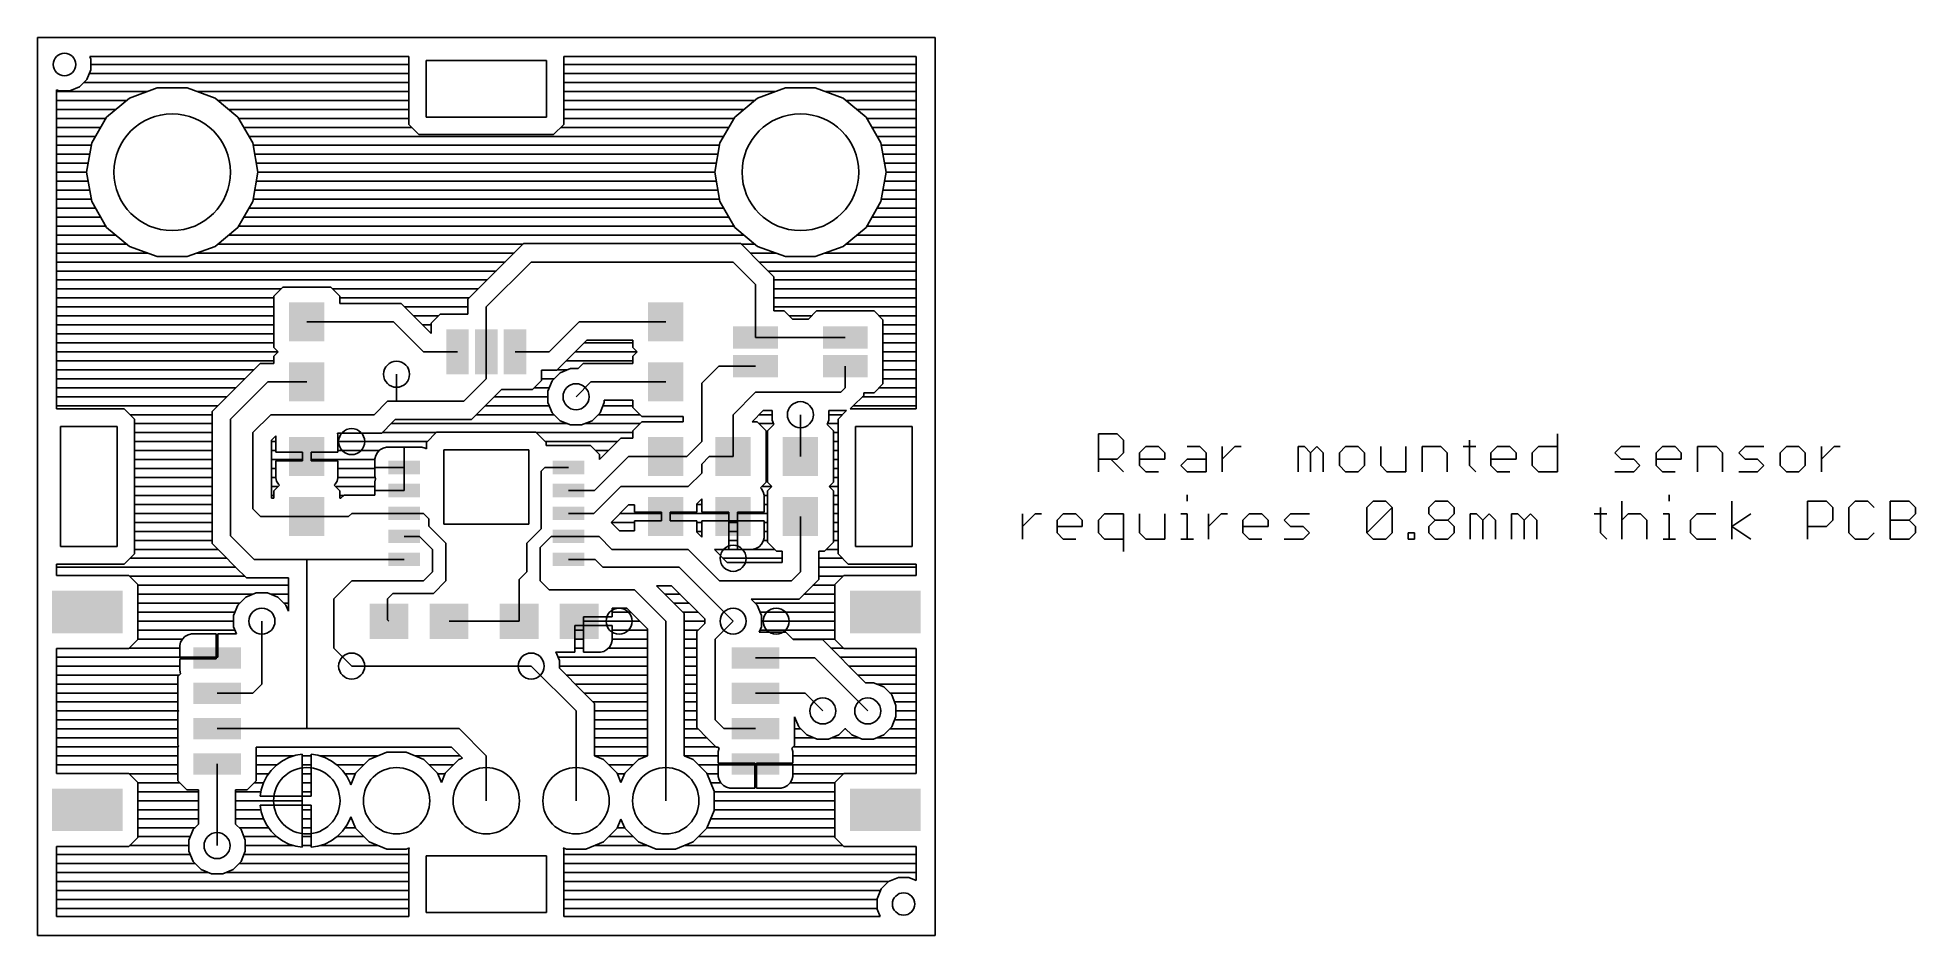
# Model space of a CAD drawing. Extents: x 0 to 53.1, y 0 to 25.4.
import ezdxf

# ---------------------------------------------------------------- set-up
doc = ezdxf.new("R2010")
doc.units = 0
for name, color, linetype in [('1', 22, 'CONTINUOUS'), ('17', 82, 'CONTINUOUS'), ('18', 82, 'CONTINUOUS'), ('20', 7, 'CONTINUOUS')]:
    doc.layers.add(name, color=color, linetype=linetype)

# ---------------------------------------------------------------- blocks, each defined once
blk = doc.blocks.new('RECT')
blk.add_solid([(-0.5, -0.5), (0.5, -0.5), (-0.5, 0.5), (0.5, 0.5)])
blk = doc.blocks.new('ROUNDP')
blk.add_circle((0, 0), 0.5)
blk = doc.blocks.new('PIE')
blk.add_circle((0, 0), 0.5)
blk = doc.blocks.new('ROUNDV')
blk.add_circle((0, 0), 0.5)

msp = doc.modelspace()

# ---------------------------------------------------------------- linework, layer by layer
at = {"layer": '1'}
for p, q in [((1.3972, 24.2136), (1.5113, 24.489)), ((1.5113, 24.787), (1.4783, 24.8666)), ((1.4783, 24.8666), (10.5047, 24.8666)), ((1.5113, 24.489), (1.5113, 24.787)), ((1.5113, 24.638), (10.5047, 24.638)), ((10.5047, 24.8666), (10.5047, 22.9448)), ((14.8953, 22.9448), (14.8953, 24.8666)), ((14.8953, 24.8666), (24.8666, 24.8666)), ((14.8953, 24.638), (24.8666, 24.638)), ((24.8666, 24.8666), (24.8666, 14.8953)), ((0.5334, 14.8953), (0.5334, 23.9217)), ((0.5334, 23.9217), (0.613, 23.8887)), ((0.911, 23.8887), (1.1864, 24.0028)), ((1.1864, 24.0028), (1.3972, 24.2136)), ((1.3137, 24.13), (10.5047, 24.13)), ((1.4678, 24.384), (10.5047, 24.384)), ((3.389, 23.9776), (2.5978, 23.6896)), ((4.231, 23.9776), (3.389, 23.9776)), ((5.0222, 23.6896), (4.231, 23.9776)), ((14.8953, 24.384), (24.8666, 24.384)), ((14.8953, 24.13), (24.8666, 24.13)), ((21.169, 23.9776), (20.3778, 23.6896)), ((22.011, 23.9776), (21.169, 23.9776)), ((22.8022, 23.6896), (22.011, 23.9776)), ((0.5334, 23.876), (3.1099, 23.876)), ((0.5334, 23.622), (2.5172, 23.622)), ((0.613, 23.8887), (0.911, 23.8887)), ((2.5978, 23.6896), (1.9528, 23.1484)), ((2.5978, 23.6896), (2.5978, 23.6896)), ((4.5101, 23.876), (10.5047, 23.876)), ((5.6672, 23.1484), (5.0222, 23.6896)), ((5.0222, 23.6896), (5.0222, 23.6896)), ((5.1028, 23.622), (10.5047, 23.622)), ((14.8953, 23.876), (20.8899, 23.876)), ((14.8953, 23.622), (20.2972, 23.622)), ((20.3778, 23.6896), (19.7328, 23.1484)), ((20.3778, 23.6896), (20.3778, 23.6896)), ((22.2901, 23.876), (24.8666, 23.876)), ((23.4472, 23.1484), (22.8022, 23.6896)), ((22.8022, 23.6896), (22.8022, 23.6896)), ((22.8828, 23.622), (24.8666, 23.622)), ((0.5334, 23.368), (2.2145, 23.368)), ((0.5334, 23.114), (1.9329, 23.114)), ((0.5334, 22.86), (1.7863, 22.86)), ((1.9528, 23.1484), (1.5318, 22.4192)), ((1.9528, 23.1484), (1.9528, 23.1484)), ((1.9528, 23.1484), (1.9528, 23.1484)), ((5.4055, 23.368), (10.5047, 23.368)), ((6.0882, 22.4192), (5.6672, 23.1484)), ((5.6672, 23.1484), (5.6672, 23.1484)), ((5.6871, 23.114), (10.5047, 23.114)), ((5.8337, 22.86), (10.5895, 22.86)), ((10.5047, 22.9448), (10.7948, 22.6547)), ((14.6052, 22.6547), (14.8953, 22.9448)), ((14.8105, 22.86), (19.5663, 22.86)), ((14.8953, 23.368), (19.9945, 23.368)), ((14.8953, 23.114), (19.7129, 23.114)), ((19.7328, 23.1484), (19.3118, 22.4192)), ((19.7328, 23.1484), (19.7328, 23.1484)), ((19.7328, 23.1484), (19.7328, 23.1484)), ((23.1855, 23.368), (24.8666, 23.368)), ((23.8682, 22.4192), (23.4472, 23.1484)), ((23.4472, 23.1484), (23.4472, 23.1484)), ((23.4671, 23.114), (24.8666, 23.114)), ((23.6137, 22.86), (24.8666, 22.86)), ((0.5334, 22.606), (1.6396, 22.606)), ((0.5334, 22.352), (1.5199, 22.352)), ((1.5318, 22.4192), (1.3856, 21.59)), ((1.5318, 22.4192), (1.5318, 22.4192)), ((5.9804, 22.606), (19.4196, 22.606)), ((6.2344, 21.59), (6.0882, 22.4192)), ((6.0882, 22.4192), (6.0882, 22.4192)), ((6.1001, 22.352), (19.2999, 22.352)), ((10.7948, 22.6547), (14.6052, 22.6547)), ((19.3118, 22.4192), (19.1656, 21.59)), ((19.3118, 22.4192), (19.3118, 22.4192)), ((23.7604, 22.606), (24.8666, 22.606)), ((24.0144, 21.59), (23.8682, 22.4192)), ((23.8682, 22.4192), (23.8682, 22.4192)), ((23.8801, 22.352), (24.8666, 22.352)), ((0.5334, 22.098), (1.4751, 22.098)), ((0.5334, 21.844), (1.4304, 21.844)), ((6.1449, 22.098), (19.2551, 22.098)), ((6.1896, 21.844), (19.2104, 21.844)), ((23.9249, 22.098), (24.8666, 22.098)), ((23.9696, 21.844), (24.8666, 21.844)), ((0.5334, 21.59), (1.3856, 21.59)), ((0.5334, 21.336), (1.4304, 21.336)), ((1.3856, 21.59), (1.3856, 21.59)), ((1.3856, 21.59), (1.5318, 20.7608)), ((6.0882, 20.7608), (6.2344, 21.59)), ((6.1896, 21.336), (19.2104, 21.336)), ((6.2344, 21.59), (6.2344, 21.59)), ((6.2344, 21.59), (19.1656, 21.59)), ((19.1656, 21.59), (19.1656, 21.59)), ((19.1656, 21.59), (19.3118, 20.7608)), ((23.8682, 20.7608), (24.0144, 21.59)), ((23.9696, 21.336), (24.8666, 21.336)), ((24.0144, 21.59), (24.0144, 21.59)), ((24.0144, 21.59), (24.8666, 21.59)), ((0.5334, 21.082), (1.4751, 21.082)), ((0.5334, 20.828), (1.5199, 20.828)), ((1.5318, 20.7608), (1.5318, 20.7608)), ((1.5318, 20.7608), (1.9528, 20.0316)), ((5.6672, 20.0316), (6.0882, 20.7608)), ((6.0882, 20.7608), (6.0882, 20.7608)), ((6.1001, 20.828), (19.2999, 20.828)), ((6.1449, 21.082), (19.2551, 21.082)), ((19.3118, 20.7608), (19.3118, 20.7608)), ((19.3118, 20.7608), (19.7328, 20.0316)), ((23.4472, 20.0316), (23.8682, 20.7608)), ((23.8682, 20.7608), (23.8682, 20.7608)), ((23.8801, 20.828), (24.8666, 20.828)), ((23.9249, 21.082), (24.8666, 21.082)), ((0.5334, 20.574), (1.6396, 20.574)), ((0.5334, 20.32), (1.7863, 20.32)), ((5.8337, 20.32), (19.5663, 20.32)), ((5.9804, 20.574), (19.4196, 20.574)), ((23.6137, 20.32), (24.8666, 20.32)), ((23.7604, 20.574), (24.8666, 20.574)), ((0.5334, 20.066), (1.9329, 20.066)), ((0.5334, 19.812), (2.2145, 19.812)), ((1.9528, 20.0316), (2.5978, 19.4904)), ((5.0222, 19.4904), (5.6672, 20.0316)), ((5.4055, 19.812), (19.9945, 19.812)), ((5.6672, 20.0316), (5.6672, 20.0316)), ((5.6672, 20.0316), (5.6672, 20.0316)), ((5.6871, 20.066), (19.7129, 20.066)), ((19.7328, 20.0316), (19.7328, 20.0316)), ((19.7328, 20.0316), (20.3778, 19.4904)), ((22.8022, 19.4904), (23.4472, 20.0316)), ((23.1855, 19.812), (24.8666, 19.812)), ((23.4472, 20.0316), (23.4472, 20.0316)), ((23.4472, 20.0316), (23.4472, 20.0316)), ((23.4671, 20.066), (24.8666, 20.066)), ((0.5334, 19.558), (2.5172, 19.558)), ((0.5334, 19.304), (3.1099, 19.304)), ((2.5978, 19.4904), (2.5978, 19.4904)), ((2.5978, 19.4904), (3.389, 19.2024)), ((3.389, 19.2024), (3.5891, 19.2024)), ((3.5891, 19.2024), (4.231, 19.2024)), ((4.231, 19.2024), (5.0222, 19.4904)), ((4.5101, 19.304), (13.4876, 19.304)), ((5.0222, 19.4904), (5.0222, 19.4904)), ((5.1028, 19.558), (13.7416, 19.558)), ((13.7543, 19.5707), (12.1793, 17.9957)), ((19.9007, 19.5707), (13.7543, 19.5707)), ((20.5357, 18.9357), (19.9007, 19.5707)), ((19.9134, 19.558), (20.2972, 19.558)), ((20.1674, 19.304), (20.8899, 19.304)), ((20.3778, 19.4904), (20.3778, 19.4904)), ((20.3778, 19.4904), (21.169, 19.2024)), ((21.169, 19.2024), (21.8109, 19.2024)), ((21.8109, 19.2024), (22.011, 19.2024)), ((22.011, 19.2024), (22.8022, 19.4904)), ((22.011, 19.2024), (22.011, 19.2024)), ((22.2901, 19.304), (24.8666, 19.304)), ((22.8022, 19.4904), (22.8022, 19.4904)), ((22.8828, 19.558), (24.8666, 19.558)), ((0.5334, 19.05), (13.2336, 19.05)), ((0.5334, 18.796), (12.9796, 18.796)), ((12.7, 17.78), (13.97, 19.05)), ((13.97, 19.05), (19.685, 19.05)), ((19.685, 19.05), (20.32, 18.415)), ((20.4214, 19.05), (24.8666, 19.05)), ((20.8407, 18.6307), (20.5357, 18.9357)), ((20.6754, 18.796), (24.8666, 18.796)), ((20.8407, 17.6657), (20.8407, 18.6307)), ((0.5334, 18.542), (12.7256, 18.542)), ((0.5334, 18.288), (6.8873, 18.288)), ((6.9411, 18.3418), (6.6882, 18.0889)), ((6.6882, 18.0889), (6.6882, 16.6311)), ((8.2989, 18.3418), (6.9411, 18.3418)), ((8.5518, 18.0889), (8.2989, 18.3418)), ((8.3527, 18.288), (12.4716, 18.288)), ((8.5518, 17.8807), (8.5518, 18.0889)), ((20.32, 18.415), (20.32, 16.9164)), ((20.8407, 18.542), (24.8666, 18.542)), ((20.8407, 18.288), (24.8666, 18.288)), ((0.5334, 18.034), (6.6882, 18.034)), ((0.5334, 17.78), (6.6882, 17.78)), ((8.5518, 18.034), (12.2176, 18.034)), ((10.2877, 17.8807), (8.5518, 17.8807)), ((11.1377, 17.0307), (10.2877, 17.8807)), ((10.3884, 17.78), (12.1793, 17.78)), ((11.3908, 17.5768), (11.1379, 17.3239)), ((12.1793, 17.5768), (11.3908, 17.5768)), ((12.1793, 17.9957), (12.1793, 17.5768)), ((12.7, 16.51), (12.7, 17.78)), ((20.8407, 18.034), (24.8666, 18.034)), ((20.8407, 17.78), (24.8666, 17.78)), ((21.1339, 17.6657), (20.8407, 17.6657)), ((21.3625, 17.4371), (21.1339, 17.6657)), ((22.0461, 17.6657), (21.8175, 17.4371)), ((23.6739, 17.6657), (22.0461, 17.6657)), ((23.9268, 17.4128), (23.6739, 17.6657)), ((0.5334, 17.526), (6.6882, 17.526)), ((0.5334, 17.272), (6.6882, 17.272)), ((0.5334, 17.018), (6.6882, 17.018)), ((7.62, 17.36), (10.072, 17.36)), ((10.922, 16.51), (10.072, 17.36)), ((10.6424, 17.526), (11.34, 17.526)), ((10.8964, 17.272), (11.1379, 17.272)), ((11.1379, 17.0307), (11.1377, 17.0307)), ((11.1379, 17.3239), (11.1379, 17.0307)), ((14.478, 16.51), (15.328, 17.36)), ((17.78, 17.36), (15.328, 17.36)), ((21.2736, 17.526), (21.9064, 17.526)), ((21.8175, 17.4371), (21.3625, 17.4371)), ((23.8136, 17.526), (24.8666, 17.526)), ((23.9268, 15.6072), (23.9268, 17.4128)), ((23.9268, 17.272), (24.8666, 17.272)), ((23.9268, 17.018), (24.8666, 17.018)), ((0.5334, 16.764), (6.6882, 16.764)), ((0.5334, 16.51), (6.8093, 16.51)), ((6.6882, 16.6311), (6.8093, 16.51)), ((6.8093, 16.51), (6.6882, 16.3889)), ((11.8872, 16.51), (10.922, 16.51)), ((12.7, 16.51), (12.7, 15.748)), ((13.5128, 16.51), (14.478, 16.51)), ((14.6937, 15.9893), (15.5437, 16.8393)), ((15.2144, 16.51), (16.9693, 16.51)), ((15.4684, 16.764), (16.8482, 16.764)), ((15.5437, 16.8393), (16.8482, 16.8393)), ((16.8482, 16.8393), (16.8482, 16.6311)), ((16.8482, 16.6311), (16.9693, 16.51)), ((16.9693, 16.51), (16.8482, 16.3889)), ((20.32, 16.9164), (22.86, 16.9164)), ((23.9268, 16.764), (24.8666, 16.764)), ((23.9268, 16.51), (24.8666, 16.51)), ((0.5334, 16.256), (6.6882, 16.256)), ((0.5334, 16.002), (6.1216, 16.002)), ((6.3003, 16.1807), (5.2453, 15.1257)), ((6.6882, 16.1807), (6.3003, 16.1807)), ((6.6882, 16.3889), (6.6882, 16.1807)), ((14.2621, 15.6961), (14.2621, 15.9893)), ((14.2621, 15.9893), (14.6937, 15.9893)), ((14.7064, 16.002), (14.9889, 16.002)), ((15.0808, 16.0401), (14.7868, 15.9183)), ((14.9604, 16.256), (16.8482, 16.256)), ((15.3037, 16.0401), (15.0808, 16.0401)), ((15.4443, 16.1807), (15.3037, 16.0401)), ((16.8482, 16.1807), (15.4443, 16.1807)), ((16.8482, 16.3889), (16.8482, 16.1807)), ((18.796, 15.621), (19.2786, 16.1036)), ((20.32, 16.1036), (19.2786, 16.1036)), ((22.86, 15.494), (22.86, 16.1036)), ((23.9268, 16.256), (24.8666, 16.256)), ((23.9268, 16.002), (24.8666, 16.002)), ((0.5334, 15.748), (5.8676, 15.748)), ((0.5334, 15.494), (5.6136, 15.494)), ((6.516, 15.66), (5.461, 14.605)), ((7.62, 15.66), (6.516, 15.66)), ((10.16, 15.875), (10.16, 15.113)), ((12.7, 15.748), (12.065, 15.113)), ((12.5857, 14.8973), (13.1316, 15.4432)), ((13.1316, 15.4432), (14.0092, 15.4432)), ((14.0092, 15.4432), (14.2621, 15.6961)), ((14.06, 15.494), (14.4792, 15.494)), ((14.2621, 15.748), (14.6165, 15.748)), ((14.5617, 15.6932), (14.4399, 15.3992)), ((14.7868, 15.9183), (14.5617, 15.6932)), ((15.66, 15.66), (15.24, 15.24)), ((17.78, 15.66), (15.66, 15.66)), ((18.796, 13.97), (18.796, 15.621)), ((22.733, 15.367), (22.86, 15.494)), ((23.6739, 15.3543), (23.9268, 15.6072)), ((23.8136, 15.494), (24.8666, 15.494)), ((23.9268, 15.748), (24.8666, 15.748)), ((0.5334, 15.24), (5.3596, 15.24)), ((0.5334, 14.986), (5.1056, 14.986)), ((2.4552, 14.8953), (0.5334, 14.8953)), ((2.7453, 14.6052), (2.4552, 14.8953)), ((5.2453, 15.1257), (4.9403, 14.8207)), ((9.906, 15.113), (9.525, 14.732)), ((10.16, 15.113), (9.906, 15.113)), ((12.065, 15.113), (10.16, 15.113)), ((12.2807, 14.5923), (12.5857, 14.8973)), ((12.6744, 14.986), (14.4792, 14.986)), ((12.9284, 15.24), (14.4399, 15.24)), ((14.4399, 15.3992), (14.4399, 15.0808)), ((14.4399, 15.0808), (14.5617, 14.7868)), ((15.9183, 14.7868), (16.0401, 15.0808)), ((16.0008, 14.986), (16.8482, 14.986)), ((16.0401, 15.0808), (16.0401, 15.1393)), ((16.0401, 15.1393), (16.8482, 15.1393)), ((16.8482, 15.1393), (16.8482, 14.9311)), ((16.8482, 14.9311), (17.1011, 14.6782)), ((19.685, 14.732), (20.32, 15.367)), ((20.32, 15.367), (22.733, 15.367)), ((22.9977, 14.8953), (23.0757, 14.9733)), ((24.8666, 14.8953), (22.9977, 14.8953)), ((23.0757, 14.9733), (23.3807, 15.2783)), ((23.0884, 14.986), (24.8666, 14.986)), ((23.3424, 15.24), (24.8666, 15.24)), ((23.3807, 15.2783), (23.3807, 15.3543)), ((23.3807, 15.3543), (23.6739, 15.3543)), ((2.6185, 14.732), (4.9403, 14.732)), ((2.7453, 10.7948), (2.7453, 14.6052)), ((2.7453, 14.478), (4.9403, 14.478)), ((4.9403, 14.8207), (4.9403, 11.0873)), ((5.461, 11.303), (5.461, 14.605)), ((6.096, 14.224), (6.604, 14.732)), ((9.525, 14.732), (6.604, 14.732)), ((9.7407, 14.2113), (10.0457, 14.5163)), ((10.0074, 14.478), (14.9889, 14.478)), ((10.0457, 14.5163), (10.1217, 14.5923)), ((10.1217, 14.5923), (12.2807, 14.5923)), ((12.4204, 14.732), (14.6165, 14.732)), ((14.5617, 14.7868), (14.7868, 14.5617)), ((14.7868, 14.5617), (15.0808, 14.4399)), ((15.0808, 14.4399), (15.3992, 14.4399)), ((15.3992, 14.4399), (15.6932, 14.5617)), ((15.4911, 14.478), (17.0473, 14.478)), ((15.6932, 14.5617), (15.9183, 14.7868)), ((15.8635, 14.732), (17.0473, 14.732)), ((17.1011, 14.5318), (16.8482, 14.2789)), ((17.1011, 14.6782), (18.2753, 14.6782)), ((18.2753, 14.5318), (17.1011, 14.5318)), ((18.2753, 14.6782), (18.2753, 14.5318)), ((19.685, 13.55), (19.685, 14.732)), ((20.2212, 14.5318), (20.5357, 14.8463)), ((20.3639, 14.5318), (20.2212, 14.5318)), ((20.6168, 14.2789), (20.3639, 14.5318)), ((20.4177, 14.478), (20.8292, 14.478)), ((20.4214, 14.732), (20.7899, 14.732)), ((20.5357, 14.8463), (20.7899, 14.8463)), ((20.8374, 14.4581), (20.6582, 14.2789)), ((20.7899, 14.8463), (20.7899, 14.5728)), ((20.7899, 14.5728), (20.8374, 14.4581)), ((21.59, 13.55), (21.59, 14.732)), ((22.3426, 14.4581), (22.3901, 14.5728)), ((22.5218, 14.2789), (22.3426, 14.4581)), ((22.3508, 14.478), (22.6547, 14.478)), ((22.3901, 14.5728), (22.3901, 14.8463)), ((22.3901, 14.8463), (22.5173, 14.8463)), ((22.3901, 14.732), (22.7815, 14.732)), ((22.5173, 14.8463), (22.8958, 14.8463)), ((22.8958, 14.8463), (22.6547, 14.6052)), ((22.6547, 14.6052), (22.6547, 10.7948)), ((2.7453, 14.224), (4.9403, 14.224)), ((2.7453, 13.97), (4.9403, 13.97)), ((6.096, 13.208), (6.096, 14.224)), ((6.6167, 14.0083), (6.739, 14.1306)), ((6.6167, 12.9923), (6.6167, 14.0083)), ((6.6167, 13.97), (6.739, 13.97)), ((6.739, 14.1306), (6.739, 13.673)), ((8.501, 14.1502), (8.4846, 14.2113)), ((8.4846, 14.2113), (9.7407, 14.2113)), ((8.501, 13.673), (8.501, 14.1502)), ((8.501, 13.97), (11.0315, 13.97)), ((9.7534, 14.224), (11.2855, 14.224)), ((11.2948, 14.2333), (11.0047, 13.9432)), ((11.0047, 13.9432), (11.0047, 13.7642)), ((14.1052, 14.2333), (11.2948, 14.2333)), ((14.3953, 13.9432), (14.1052, 14.2333)), ((14.1145, 14.224), (16.8482, 14.224)), ((14.3685, 13.97), (16.4086, 13.97)), ((14.3953, 13.859), (14.3953, 13.9432)), ((14.3961, 13.8598), (14.3953, 13.859)), ((15.6539, 13.8598), (14.3961, 13.8598)), ((15.9068, 13.6069), (15.6539, 13.8598)), ((16.5093, 14.0707), (15.9068, 13.4682)), ((16.8482, 14.0707), (16.5093, 14.0707)), ((16.8482, 14.2789), (16.8482, 14.0707)), ((18.376, 13.55), (18.796, 13.97)), ((20.6168, 12.8211), (20.6168, 14.2789)), ((20.6168, 14.224), (20.6582, 14.224)), ((20.6168, 13.97), (20.6582, 13.97)), ((20.6582, 14.2789), (20.6582, 12.8211)), ((22.5218, 12.8211), (22.5218, 14.2789)), ((22.5218, 14.224), (22.6547, 14.224)), ((22.5218, 13.97), (22.6547, 13.97)), ((2.7453, 13.716), (4.9403, 13.716)), ((2.7453, 13.462), (4.9403, 13.462)), ((6.6167, 13.716), (6.739, 13.716)), ((6.6167, 13.462), (7.497, 13.462)), ((6.739, 13.673), (7.497, 13.673)), ((7.497, 13.427), (6.739, 13.427)), ((6.739, 13.427), (6.739, 12.9498)), ((7.497, 13.673), (7.497, 13.427)), ((7.743, 13.427), (7.743, 13.673)), ((7.743, 13.673), (8.501, 13.673)), ((7.743, 13.462), (9.544, 13.462)), ((8.501, 13.427), (7.743, 13.427)), ((8.501, 13.716), (9.6742, 13.716)), ((8.501, 12.9498), (8.501, 13.427)), ((9.57, 13.5751), (9.544, 13.4782)), ((9.544, 13.4782), (9.544, 13.238)), ((9.6201, 13.6619), (9.57, 13.5751)), ((9.6911, 13.7329), (9.6201, 13.6619)), ((9.7779, 13.783), (9.6911, 13.7329)), ((9.8748, 13.809), (9.7779, 13.783)), ((10.375, 13.809), (9.8748, 13.809)), ((10.8752, 13.809), (10.375, 13.809)), ((10.375, 13.809), (10.375, 13.238)), ((10.375, 13.238), (10.375, 13.809)), ((10.375, 13.716), (10.375, 13.716)), ((10.375, 13.462), (10.375, 13.462)), ((10.9721, 13.783), (10.8752, 13.809)), ((11.0047, 13.7642), (10.9721, 13.783)), ((16.725, 13.55), (15.763, 12.588)), ((15.7977, 13.716), (16.1546, 13.716)), ((15.9068, 13.4682), (15.9068, 13.6069)), ((17.78, 13.55), (16.725, 13.55)), ((17.78, 13.55), (18.376, 13.55)), ((18.796, 13.335), (19.011, 13.55)), ((18.796, 13.081), (18.796, 13.335)), ((19.685, 13.55), (19.011, 13.55)), ((20.6168, 13.716), (20.6582, 13.716)), ((20.6168, 13.462), (20.6582, 13.462)), ((22.5218, 13.716), (22.6547, 13.716)), ((22.5218, 13.462), (22.6547, 13.462)), ((2.7453, 13.208), (4.9403, 13.208)), ((2.7453, 12.954), (4.9403, 12.954)), ((6.088, 13.2), (6.096, 13.208)), ((6.096, 12.065), (6.096, 13.208)), ((6.6167, 13.208), (6.739, 13.208)), ((6.6167, 12.3707), (6.6167, 12.9923)), ((6.6167, 12.954), (6.739, 12.954)), ((6.739, 12.9498), (6.765, 12.8529)), ((6.765, 12.8529), (6.8151, 12.7661)), ((6.8151, 12.7661), (6.8453, 12.7359)), ((8.3947, 12.7359), (8.4249, 12.7661)), ((8.4249, 12.7661), (8.475, 12.8529)), ((8.475, 12.8529), (8.501, 12.9498)), ((8.501, 13.208), (9.544, 13.208)), ((8.501, 12.954), (9.5557, 12.954)), ((9.544, 13.238), (10.375, 13.238)), ((10.375, 13.238), (9.544, 13.238)), ((9.544, 13.238), (9.544, 12.9978)), ((9.544, 12.9978), (9.5667, 12.913)), ((9.5667, 12.913), (9.544, 12.8282)), ((9.544, 12.8282), (9.544, 12.588)), ((10.375, 12.588), (10.375, 13.238)), ((10.375, 13.238), (10.375, 13.238)), ((10.375, 13.238), (10.375, 12.667)), ((10.375, 13.238), (10.375, 13.238)), ((10.375, 13.238), (10.375, 13.238)), ((10.375, 13.208), (10.375, 13.208)), ((10.375, 12.954), (10.375, 12.954)), ((14.3556, 13.238), (14.2494, 13.1318)), ((14.2494, 13.1318), (14.2494, 11.5062)), ((15.025, 13.238), (14.3556, 13.238)), ((18.415, 12.7), (18.796, 13.081)), ((20.4597, 12.6641), (20.6168, 12.8211)), ((20.6168, 13.208), (20.6582, 13.208)), ((20.6168, 12.954), (20.6582, 12.954)), ((20.6582, 12.8211), (20.7793, 12.7)), ((22.4007, 12.7), (22.5218, 12.8211)), ((22.5218, 13.208), (22.6547, 13.208)), ((22.5218, 12.954), (22.6547, 12.954)), ((2.7453, 12.7), (4.9403, 12.7)), ((2.7453, 12.446), (4.9403, 12.446)), ((6.6167, 12.7), (6.8093, 12.7)), ((6.6167, 12.446), (6.6882, 12.446)), ((6.6882, 12.3707), (6.6167, 12.3707)), ((6.8453, 12.7359), (6.6882, 12.5789)), ((6.6882, 12.5789), (6.6882, 12.3707)), ((8.5518, 12.5789), (8.3947, 12.7359)), ((8.4307, 12.7), (9.544, 12.7)), ((8.5518, 12.3707), (8.5518, 12.5789)), ((8.5518, 12.446), (8.6616, 12.446)), ((8.5863, 12.3707), (8.5518, 12.3707)), ((8.6743, 12.4587), (8.5863, 12.3707)), ((9.544, 12.4587), (8.6743, 12.4587)), ((9.544, 12.588), (10.375, 12.588)), ((10.375, 12.588), (9.544, 12.588)), ((9.544, 12.588), (9.544, 12.4587)), ((10.375, 12.7), (10.375, 12.7)), ((10.375, 12.667), (10.375, 12.588)), ((10.375, 12.588), (10.375, 12.588)), ((10.375, 12.588), (10.375, 12.588)), ((15.025, 12.588), (15.763, 12.588)), ((15.748, 11.938), (16.51, 12.7)), ((16.51, 12.7), (18.415, 12.7)), ((18.661, 12.2096), (18.804, 12.3526)), ((18.804, 12.3526), (18.804, 11.973)), ((20.4899, 12.6339), (20.4597, 12.6641)), ((20.54, 12.5471), (20.4899, 12.6339)), ((20.4957, 12.7), (20.7793, 12.7)), ((20.566, 12.4502), (20.54, 12.5471)), ((20.566, 11.973), (20.566, 12.4502)), ((20.566, 12.446), (20.6582, 12.446)), ((20.7793, 12.7), (20.6582, 12.5789)), ((20.6582, 12.5789), (20.6582, 11.1211)), ((22.5218, 12.5789), (22.4007, 12.7)), ((22.4007, 12.7), (22.6547, 12.7)), ((22.5218, 11.1211), (22.5218, 12.5789)), ((22.5218, 12.446), (22.6547, 12.446)), ((2.7453, 12.192), (4.9403, 12.192)), ((2.7453, 11.938), (4.9403, 11.938)), ((6.311, 11.85), (6.096, 12.065)), ((7.62, 11.85), (6.311, 11.85)), ((7.62, 11.85), (8.802, 11.85)), ((8.89, 11.938), (8.802, 11.85)), ((10.375, 11.938), (8.89, 11.938)), ((10.375, 11.938), (10.922, 11.938)), ((10.922, 11.938), (11.0744, 11.7856)), ((11.0744, 11.7856), (11.0744, 11.5824)), ((15.025, 11.938), (15.748, 11.938)), ((16.2304, 11.684), (16.7257, 12.1793)), ((16.4844, 11.938), (17.657, 11.938)), ((16.7257, 12.1793), (16.899, 12.1793)), ((16.899, 12.1793), (16.899, 11.973)), ((16.899, 11.973), (17.657, 11.973)), ((17.657, 11.727), (16.899, 11.727)), ((16.899, 11.727), (16.899, 11.4427)), ((17.657, 11.973), (17.657, 11.727)), ((17.903, 11.727), (17.903, 11.973)), ((17.903, 11.973), (18.661, 11.973)), ((17.903, 11.938), (19.562, 11.938)), ((18.661, 11.727), (17.903, 11.727)), ((18.661, 11.973), (18.661, 12.2096)), ((18.661, 12.192), (18.804, 12.192)), ((18.661, 11.4124), (18.661, 11.727)), ((18.804, 11.973), (19.562, 11.973)), ((19.562, 11.727), (18.804, 11.727)), ((18.804, 11.727), (18.804, 11.2694)), ((19.562, 11.973), (19.562, 11.727)), ((19.562, 10.919), (19.562, 11.727)), ((19.562, 11.727), (19.808, 11.727)), ((19.808, 11.727), (19.808, 11.973)), ((19.808, 11.973), (20.566, 11.973)), ((19.808, 11.938), (20.6582, 11.938)), ((20.566, 11.727), (19.808, 11.727)), ((19.808, 11.727), (19.808, 10.919)), ((20.566, 12.192), (20.6582, 12.192)), ((20.566, 11.2498), (20.566, 11.727)), ((21.59, 11.85), (21.59, 10.287)), ((22.5218, 12.192), (22.6547, 12.192)), ((22.5218, 11.938), (22.6547, 11.938)), ((2.7453, 11.684), (4.9403, 11.684)), ((2.7453, 11.43), (4.9403, 11.43)), ((2.7453, 11.176), (4.9403, 11.176)), ((6.126, 10.638), (5.461, 11.303)), ((10.375, 11.288), (10.81, 11.288)), ((11.176, 10.922), (10.81, 11.288)), ((11.0744, 11.5824), (11.557, 11.0998)), ((14.2494, 11.5062), (13.843, 11.0998)), ((14.5392, 11.288), (14.224, 10.9728)), ((15.025, 11.288), (14.5392, 11.288)), ((15.025, 11.288), (15.89, 11.288)), ((15.89, 11.288), (16.256, 10.922)), ((16.4717, 11.4427), (16.2304, 11.684)), ((16.2304, 11.684), (16.899, 11.684)), ((16.899, 11.4427), (16.4717, 11.4427)), ((18.661, 11.684), (18.804, 11.684)), ((18.661, 11.43), (18.804, 11.43)), ((18.804, 11.2694), (18.661, 11.4124)), ((19.562, 11.684), (19.808, 11.684)), ((19.562, 11.43), (19.808, 11.43)), ((19.562, 11.176), (19.808, 11.176)), ((20.54, 11.1529), (20.566, 11.2498)), ((20.5462, 11.176), (20.6582, 11.176)), ((20.566, 11.684), (20.6582, 11.684)), ((20.566, 11.43), (20.6582, 11.43)), ((22.5218, 11.684), (22.6547, 11.684)), ((22.5218, 11.43), (22.6547, 11.43)), ((22.5218, 11.176), (22.6547, 11.176)), ((2.4552, 10.5047), (2.7453, 10.7948)), ((2.6185, 10.668), (5.3596, 10.668)), ((2.7453, 10.922), (5.1056, 10.922)), ((4.9403, 11.0873), (5.2453, 10.7823)), ((5.2453, 10.7823), (5.6053, 10.4223)), ((7.62, 10.638), (6.126, 10.638)), ((10.375, 10.638), (7.62, 10.638)), ((7.62, 5.85), (7.62, 10.638)), ((11.176, 10.287), (11.176, 10.922)), ((11.557, 10.033), (11.557, 11.0998)), ((13.843, 11.0998), (13.843, 10.287)), ((14.224, 10.9728), (14.224, 10.033)), ((15.025, 10.638), (15.778, 10.638)), ((15.778, 10.638), (16.002, 10.414)), ((18.415, 10.922), (16.256, 10.922)), ((19.304, 10.033), (18.415, 10.922)), ((19.5197, 10.5537), (19.1544, 10.919)), ((19.1544, 10.919), (19.562, 10.919)), ((19.4054, 10.668), (21.0693, 10.668)), ((19.562, 10.922), (19.808, 10.922)), ((19.808, 10.919), (20.2352, 10.919)), ((20.2352, 10.919), (20.3321, 10.945)), ((20.2464, 10.922), (20.8573, 10.922)), ((20.3321, 10.945), (20.4189, 10.9951)), ((20.4189, 10.9951), (20.4899, 11.0661)), ((20.4899, 11.0661), (20.54, 11.1529)), ((20.6582, 11.1211), (20.9111, 10.8682)), ((20.9111, 10.8682), (21.0693, 10.8682)), ((21.0693, 10.8682), (21.0693, 10.5537)), ((22.1107, 10.0713), (22.1107, 10.8682)), ((22.1107, 10.8682), (22.2689, 10.8682)), ((22.1107, 10.668), (22.7815, 10.668)), ((22.2689, 10.8682), (22.5218, 11.1211)), ((22.3227, 10.922), (22.6547, 10.922)), ((22.6547, 10.7948), (22.9448, 10.5047)), ((0.5334, 10.1818), (0.5334, 10.5047)), ((0.5334, 10.5047), (2.4552, 10.5047)), ((0.5334, 10.414), (5.6136, 10.414)), ((2.5839, 10.1818), (0.5334, 10.1818)), ((2.8368, 9.9289), (2.5839, 10.1818)), ((2.6057, 10.16), (5.8676, 10.16)), ((5.6053, 10.4223), (5.9103, 10.1173)), ((5.9103, 10.1173), (7.0993, 10.1173)), ((7.0993, 10.1173), (7.0993, 9.1718)), ((10.922, 10.033), (11.176, 10.287)), ((13.628, 10.072), (13.843, 10.287)), ((16.002, 10.414), (18.161, 10.414)), ((18.161, 10.414), (19.685, 8.89)), ((21.0693, 10.5537), (19.5197, 10.5537)), ((21.59, 10.287), (21.336, 10.033)), ((22.1107, 10.414), (24.8666, 10.414)), ((22.1107, 10.16), (22.7943, 10.16)), ((22.8161, 10.1818), (22.5632, 9.9289)), ((24.8666, 10.1818), (22.8161, 10.1818)), ((22.9448, 10.5047), (24.8666, 10.5047)), ((24.8666, 10.5047), (24.8666, 10.1818)), ((2.8368, 8.3711), (2.8368, 9.9289)), ((2.8368, 9.906), (7.0993, 9.906)), ((2.8368, 9.652), (6.0989, 9.652)), ((5.8968, 9.5683), (5.6717, 9.3432)), ((6.1908, 9.6901), (5.8968, 9.5683)), ((6.5091, 9.6901), (6.1908, 9.6901)), ((6.8032, 9.5683), (6.5091, 9.6901)), ((6.6011, 9.652), (7.0993, 9.652)), ((7.0283, 9.3432), (6.8032, 9.5683)), ((8.382, 9.525), (8.89, 10.033)), ((8.89, 10.033), (10.922, 10.033)), ((10.0584, 9.6774), (9.906, 9.525)), ((11.2014, 9.6774), (10.0584, 9.6774)), ((11.557, 10.033), (11.2014, 9.6774)), ((13.628, 8.89), (13.628, 10.072)), ((14.224, 10.033), (14.478, 9.779)), ((14.478, 9.779), (16.891, 9.779)), ((16.891, 9.779), (17.78, 8.89)), ((17.9957, 9.4107), (17.5131, 9.8933)), ((17.5131, 9.8933), (17.9453, 9.8933)), ((17.7544, 9.652), (18.1866, 9.652)), ((17.9453, 9.8933), (18.8849, 8.9537)), ((21.336, 10.033), (19.304, 10.033)), ((21.5517, 9.5123), (21.8567, 9.8173)), ((21.6914, 9.652), (22.5632, 9.652)), ((21.8567, 9.8173), (22.1107, 10.0713)), ((21.9454, 9.906), (22.5632, 9.906)), ((22.5632, 9.9289), (22.5632, 8.3711)), ((2.8368, 9.398), (5.7265, 9.398)), ((2.8368, 9.144), (5.5892, 9.144)), ((5.6717, 9.3432), (5.5499, 9.0492)), ((5.5499, 9.0492), (5.5499, 8.7308)), ((6.9735, 9.398), (7.0993, 9.398)), ((7.0993, 9.1718), (7.0283, 9.3432)), ((8.382, 8.128), (8.382, 9.525)), ((9.906, 9.525), (9.906, 8.929)), ((16.259, 9.013), (16.259, 9.2583)), ((16.259, 9.2583), (16.6753, 9.2583)), ((16.259, 9.144), (16.7896, 9.144)), ((16.6753, 9.2583), (17.2593, 8.6743)), ((18.3007, 9.1057), (17.9957, 9.4107)), ((18.0084, 9.398), (18.4406, 9.398)), ((18.2624, 9.144), (18.6946, 9.144)), ((18.3007, 5.0789), (18.3007, 9.1057)), ((20.3633, 9.3432), (20.1942, 9.5123)), ((20.1942, 9.5123), (21.5517, 9.5123)), ((20.3085, 9.398), (22.5632, 9.398)), ((20.4851, 9.0492), (20.3633, 9.3432)), ((20.4458, 9.144), (22.5632, 9.144)), ((20.4851, 8.7308), (20.4851, 9.0492)), ((2.8368, 8.89), (5.5499, 8.89)), ((2.8368, 8.636), (5.5892, 8.636)), ((4.2579, 8.505), (4.1711, 8.4549)), ((4.3548, 8.531), (4.2579, 8.505)), ((5.057, 8.531), (4.3548, 8.531)), ((5.057, 7.873), (5.057, 8.531)), ((5.6327, 8.531), (5.103, 8.531)), ((5.103, 8.531), (5.103, 7.873)), ((5.5499, 8.7308), (5.6327, 8.531)), ((6.35, 8.89), (6.35, 7.112)), ((9.906, 8.929), (9.945, 8.89)), ((11.645, 8.89), (13.628, 8.89)), ((15.205, 8.009), (15.205, 8.767)), ((15.205, 8.767), (15.451, 8.767)), ((15.205, 8.636), (15.451, 8.636)), ((15.451, 8.767), (15.451, 9.013)), ((15.451, 9.013), (16.259, 9.013)), ((15.451, 8.89), (17.0436, 8.89)), ((15.451, 8.767), (15.451, 8.009)), ((16.259, 8.767), (15.451, 8.767)), ((16.259, 8.3398), (16.259, 8.767)), ((16.259, 8.636), (17.2593, 8.636)), ((17.2593, 8.6743), (17.2593, 5.0789)), ((17.78, 8.89), (17.78, 3.81)), ((18.3007, 8.89), (18.8849, 8.89)), ((18.3007, 8.636), (18.6946, 8.636)), ((18.8849, 8.8263), (18.6563, 8.5977)), ((18.6563, 8.5977), (18.6563, 5.8803)), ((18.8849, 8.9537), (18.8849, 8.8263)), ((19.177, 8.382), (19.685, 8.89)), ((20.4234, 8.5818), (20.4851, 8.7308)), ((21.1739, 8.5818), (20.4234, 8.5818)), ((20.4458, 8.636), (22.5632, 8.636)), ((20.4851, 8.89), (22.5632, 8.89)), ((21.385, 8.3707), (21.1739, 8.5818)), ((0.5334, 4.5818), (0.5334, 8.1182)), ((0.5334, 8.1182), (2.5839, 8.1182)), ((2.5839, 8.1182), (2.8368, 8.3711)), ((2.5937, 8.128), (4.024, 8.128)), ((2.8368, 8.382), (4.099, 8.382)), ((4.05, 8.2971), (4.024, 8.2002)), ((4.024, 8.2002), (4.024, 7.873)), ((4.1001, 8.3839), (4.05, 8.2971)), ((4.1711, 8.4549), (4.1001, 8.3839)), ((5.057, 8.382), (5.103, 8.382)), ((5.057, 8.128), (5.103, 8.128)), ((8.382, 8.128), (8.89, 7.62)), ((14.7701, 7.7792), (14.6683, 8.025)), ((14.6683, 8.025), (14.7278, 8.009)), ((14.7278, 8.009), (15.205, 8.009)), ((15.205, 8.382), (15.451, 8.382)), ((15.205, 8.128), (15.451, 8.128)), ((15.451, 8.009), (15.9282, 8.009)), ((15.9282, 8.009), (16.0251, 8.035)), ((16.0251, 8.035), (16.1119, 8.0851)), ((16.1119, 8.0851), (16.1829, 8.1561)), ((16.1548, 8.128), (17.2593, 8.128)), ((16.1829, 8.1561), (16.233, 8.2429)), ((16.233, 8.2429), (16.259, 8.3398)), ((16.259, 8.382), (17.2593, 8.382)), ((18.3007, 8.382), (18.6563, 8.382)), ((18.3007, 8.128), (18.6563, 8.128)), ((19.177, 6.096), (19.177, 8.382)), ((21.3737, 8.382), (22.5632, 8.382)), ((22.2107, 8.3707), (21.385, 8.3707)), ((23.4313, 7.1501), (22.2107, 8.3707)), ((22.4534, 8.128), (22.8063, 8.128)), ((22.5632, 8.3711), (22.8161, 8.1182)), ((22.8161, 8.1182), (24.8666, 8.1182)), ((24.8666, 8.1182), (24.8666, 4.5818)), ((0.5334, 7.874), (4.024, 7.874)), ((0.5334, 7.62), (4.024, 7.62)), ((4.024, 7.873), (5.057, 7.873)), ((5.057, 7.827), (4.024, 7.827)), ((4.024, 7.827), (4.024, 7.4998)), ((4.024, 7.4998), (4.0494, 7.4051)), ((5.057, 7.874), (5.103, 7.874)), ((5.103, 7.873), (5.057, 7.873)), ((5.057, 7.873), (5.057, 7.827)), ((13.97, 7.62), (8.89, 7.62)), ((13.97, 7.62), (15.24, 6.35)), ((14.7308, 7.874), (17.2593, 7.874)), ((14.7701, 7.5563), (14.7701, 7.7792)), ((14.7701, 7.62), (17.2593, 7.62)), ((15.4557, 6.8707), (14.7701, 7.5563)), ((18.3007, 7.874), (18.6563, 7.874)), ((18.3007, 7.62), (18.6563, 7.62)), ((20.32, 7.85), (21.995, 7.85)), ((21.995, 7.85), (23.495, 6.35)), ((22.7074, 7.874), (24.8666, 7.874)), ((22.9614, 7.62), (24.8666, 7.62)), ((0.5334, 7.366), (4.0103, 7.366)), ((0.5334, 7.112), (3.9732, 7.112)), ((4.0494, 7.4051), (3.9732, 7.3289)), ((3.9732, 7.3289), (3.9732, 6.3711)), ((6.088, 6.85), (6.35, 7.112)), ((14.9604, 7.366), (17.2593, 7.366)), ((15.2144, 7.112), (17.2593, 7.112)), ((18.3007, 7.366), (18.6563, 7.366)), ((18.3007, 7.112), (18.6563, 7.112)), ((23.2154, 7.366), (24.8666, 7.366)), ((23.6542, 7.1501), (23.4313, 7.1501)), ((23.9482, 7.0283), (23.6542, 7.1501)), ((23.7461, 7.112), (24.8666, 7.112)), ((24.1733, 6.8032), (23.9482, 7.0283)), ((0.5334, 6.858), (3.9732, 6.858)), ((0.5334, 6.604), (3.9732, 6.604)), ((6.088, 6.85), (5.08, 6.85)), ((15.7607, 6.5657), (15.4557, 6.8707)), ((15.4684, 6.858), (17.2593, 6.858)), ((15.7224, 6.604), (17.2593, 6.604)), ((15.7607, 5.0789), (15.7607, 6.5657)), ((18.3007, 6.858), (18.6563, 6.858)), ((18.3007, 6.604), (18.6563, 6.604)), ((20.32, 6.85), (21.725, 6.85)), ((21.725, 6.85), (22.225, 6.35)), ((24.1185, 6.858), (24.8666, 6.858)), ((24.2951, 6.5091), (24.1733, 6.8032)), ((24.2558, 6.604), (24.8666, 6.604)), ((24.2951, 6.1908), (24.2951, 6.5091)), ((0.5334, 6.35), (3.9943, 6.35)), ((0.5334, 6.096), (3.9732, 6.096)), ((3.9732, 6.3711), (3.9943, 6.35)), ((3.9943, 6.35), (3.9732, 6.3289)), ((3.9732, 6.3289), (3.9732, 5.3711)), ((5.08, 5.85), (7.62, 5.85)), ((7.62, 5.85), (11.93, 5.85)), ((11.93, 5.85), (12.7, 5.08)), ((15.24, 6.35), (15.24, 3.81)), ((15.7607, 6.35), (17.2593, 6.35)), ((15.7607, 6.096), (17.2593, 6.096)), ((18.3007, 6.35), (18.6563, 6.35)), ((18.3007, 6.096), (18.6563, 6.096)), ((18.6563, 5.8803), (18.9613, 5.5753)), ((19.423, 5.85), (19.177, 6.096)), ((20.32, 5.85), (19.423, 5.85)), ((21.4268, 5.3711), (21.4268, 6.1863)), ((21.4268, 6.1863), (21.5467, 5.8968)), ((21.4268, 6.096), (21.4642, 6.096)), ((21.5467, 5.8968), (21.7718, 5.6717)), ((22.6782, 5.6717), (22.86, 5.8535)), ((22.86, 5.8535), (23.0418, 5.6717)), ((23.9482, 5.6717), (24.1733, 5.8968)), ((24.1733, 5.8968), (24.2951, 6.1908)), ((24.2558, 6.096), (24.8666, 6.096)), ((24.2951, 6.35), (24.8666, 6.35)), ((0.5334, 5.842), (3.9732, 5.842)), ((0.5334, 5.588), (3.9732, 5.588)), ((0.5334, 5.334), (3.9783, 5.334)), ((3.9732, 5.3711), (3.9943, 5.35)), ((3.9943, 5.35), (3.9732, 5.3289)), ((3.9732, 5.3289), (3.9732, 4.3711)), ((6.1868, 5.3289), (6.1864, 5.3293)), ((6.1864, 5.3293), (11.7143, 5.3293)), ((6.1868, 4.3711), (6.1868, 5.3289)), ((11.7143, 5.3293), (12.0275, 5.0161)), ((15.7607, 5.842), (17.2593, 5.842)), ((15.7607, 5.588), (17.2593, 5.588)), ((15.7607, 5.334), (17.2593, 5.334)), ((18.3007, 5.842), (18.6946, 5.842)), ((18.3007, 5.588), (18.9486, 5.588)), ((18.3007, 5.334), (19.2026, 5.334)), ((18.9613, 5.5753), (19.2073, 5.3293)), ((19.2073, 5.3293), (19.255, 5.3293)), ((19.255, 5.3293), (19.2894, 5.2949)), ((21.3506, 5.2949), (21.4268, 5.3711)), ((21.3897, 5.334), (24.8666, 5.334)), ((21.4268, 5.842), (21.6015, 5.842)), ((21.4268, 5.588), (21.9739, 5.588)), ((21.7718, 5.6717), (22.0658, 5.5499)), ((22.0658, 5.5499), (22.3842, 5.5499)), ((22.3842, 5.5499), (22.6782, 5.6717)), ((22.4761, 5.588), (23.2439, 5.588)), ((22.8485, 5.842), (22.8715, 5.842)), ((23.0418, 5.6717), (23.3358, 5.5499)), ((23.3358, 5.5499), (23.6542, 5.5499)), ((23.6542, 5.5499), (23.9482, 5.6717)), ((23.7461, 5.588), (24.8666, 5.588)), ((24.1185, 5.842), (24.8666, 5.842)), ((0.5334, 5.08), (3.9732, 5.08)), ((0.5334, 4.826), (3.9732, 4.826)), ((5.08, 4.85), (5.08, 2.54)), ((6.1868, 5.08), (7.2545, 5.08)), ((6.1868, 4.826), (6.7713, 4.826)), ((6.7596, 4.8174), (6.6126, 4.6704)), ((6.9277, 4.9396), (6.7596, 4.8174)), ((7.113, 5.034), (6.9277, 4.9396)), ((7.3107, 5.0983), (7.113, 5.034)), ((7.493, 5.1271), (7.3107, 5.0983)), ((7.493, 3.937), (7.493, 5.1271)), ((7.493, 5.08), (7.747, 5.08)), ((7.493, 4.826), (7.747, 4.826)), ((7.9293, 5.0983), (7.747, 5.1271)), ((7.747, 5.1271), (7.747, 3.937)), ((8.127, 5.034), (7.9293, 5.0983)), ((7.9855, 5.08), (9.6419, 5.08)), ((8.3123, 4.9396), (8.127, 5.034)), ((8.4804, 4.8174), (8.3123, 4.9396)), ((8.4687, 4.826), (9.2363, 4.826)), ((8.6274, 4.6704), (8.4804, 4.8174)), ((9.3831, 4.9728), (8.9972, 4.5869)), ((9.8872, 5.1816), (9.3831, 4.9728)), ((10.4328, 5.1816), (9.8872, 5.1816)), ((10.9369, 4.9728), (10.4328, 5.1816)), ((10.6781, 5.08), (11.9636, 5.08)), ((11.3228, 4.5869), (10.9369, 4.9728)), ((11.0837, 4.826), (11.7763, 4.826)), ((11.923, 4.9728), (11.5372, 4.5869)), ((12.0275, 5.0161), (11.923, 4.9728)), ((12.7, 5.08), (12.7, 3.81)), ((15.7607, 5.08), (17.2593, 5.08)), ((16.0169, 4.9728), (15.7607, 5.0789)), ((16.4028, 4.5869), (16.0169, 4.9728)), ((16.1637, 4.826), (16.8563, 4.826)), ((17.0031, 4.9728), (16.6172, 4.5869)), ((17.2593, 5.0789), (17.0031, 4.9728)), ((18.3007, 5.08), (19.264, 5.08)), ((18.5569, 4.9728), (18.3007, 5.0789)), ((18.9428, 4.5869), (18.5569, 4.9728)), ((18.7037, 4.826), (19.264, 4.826)), ((19.2894, 5.2949), (19.264, 5.2002)), ((19.264, 5.2002), (19.264, 4.873)), ((19.264, 4.873), (20.297, 4.873)), ((20.297, 4.827), (19.264, 4.827)), ((19.264, 4.827), (19.264, 4.4998)), ((20.297, 4.873), (20.297, 4.827)), ((20.297, 4.169), (20.297, 4.827)), ((20.297, 4.827), (20.343, 4.827)), ((20.297, 4.826), (20.343, 4.826)), ((20.343, 4.827), (20.343, 4.873)), ((20.343, 4.873), (21.376, 4.873)), ((20.343, 4.827), (20.343, 4.169)), ((21.376, 4.827), (20.343, 4.827)), ((21.376, 5.2002), (21.3506, 5.2949)), ((21.376, 4.873), (21.376, 5.2002)), ((21.376, 5.08), (24.8666, 5.08)), ((21.376, 4.4998), (21.376, 4.827)), ((21.376, 4.826), (24.8666, 4.826)), ((2.5839, 4.5818), (0.5334, 4.5818)), ((2.8368, 4.3289), (2.5839, 4.5818)), ((2.5937, 4.572), (3.9732, 4.572)), ((2.8368, 2.7711), (2.8368, 4.3289)), ((2.8368, 4.318), (4.0263, 4.318)), ((3.9732, 4.3711), (4.2261, 4.1182)), ((5.9339, 4.1182), (6.1868, 4.3711)), ((6.1337, 4.318), (6.3965, 4.318)), ((6.1868, 4.572), (6.541, 4.572)), ((6.396, 4.317), (6.3317, 4.1193)), ((6.4904, 4.5023), (6.396, 4.317)), ((6.6126, 4.6704), (6.4904, 4.5023)), ((7.493, 4.572), (7.747, 4.572)), ((7.493, 4.318), (7.747, 4.318)), ((8.7496, 4.5023), (8.6274, 4.6704)), ((8.699, 4.572), (8.991, 4.572)), ((8.844, 4.317), (8.7496, 4.5023)), ((8.8435, 4.318), (8.8858, 4.318)), ((8.8622, 4.261), (8.844, 4.317)), ((8.9972, 4.5869), (8.8622, 4.261)), ((11.43, 4.3281), (11.3228, 4.5869)), ((11.329, 4.572), (11.531, 4.572)), ((11.5372, 4.5869), (11.43, 4.3281)), ((16.51, 4.3281), (16.4028, 4.5869)), ((16.409, 4.572), (16.611, 4.572)), ((16.6172, 4.5869), (16.51, 4.3281)), ((19.1516, 4.0828), (18.9428, 4.5869)), ((18.949, 4.572), (19.264, 4.572)), ((19.0542, 4.318), (19.339, 4.318)), ((19.264, 4.4998), (19.29, 4.4029)), ((19.29, 4.4029), (19.3401, 4.3161)), ((19.3401, 4.3161), (19.4111, 4.2451)), ((20.297, 4.572), (20.343, 4.572)), ((20.297, 4.318), (20.343, 4.318)), ((21.2289, 4.2451), (21.2999, 4.3161)), ((21.2999, 4.3161), (21.35, 4.4029)), ((21.301, 4.318), (22.5632, 4.318)), ((21.35, 4.4029), (21.376, 4.4998)), ((21.376, 4.572), (22.8063, 4.572)), ((22.8161, 4.5818), (22.5632, 4.3289)), ((22.5632, 4.3289), (22.5632, 2.7711)), ((24.8666, 4.5818), (22.8161, 4.5818)), ((2.8368, 4.064), (4.5593, 4.064)), ((2.8368, 3.81), (4.5593, 3.81)), ((4.2261, 4.1182), (4.5593, 4.1182)), ((4.5593, 4.1182), (4.5593, 3.1508)), ((5.6007, 3.1508), (5.6007, 4.1182)), ((5.6007, 4.1182), (5.9339, 4.1182)), ((5.6007, 4.064), (6.323, 4.064)), ((5.6007, 3.81), (7.493, 3.81)), ((6.3317, 4.1193), (6.3029, 3.937)), ((6.3029, 3.937), (7.493, 3.937)), ((7.493, 4.064), (7.747, 4.064)), ((7.747, 3.937), (7.493, 3.937)), ((7.493, 3.937), (7.493, 3.683)), ((19.1516, 3.5372), (19.1516, 4.0828)), ((19.1516, 4.064), (22.5632, 4.064)), ((19.1516, 3.81), (22.5632, 3.81)), ((19.4111, 4.2451), (19.4979, 4.195)), ((19.4979, 4.195), (19.5948, 4.169)), ((19.5948, 4.169), (20.297, 4.169)), ((20.343, 4.169), (21.0452, 4.169)), ((21.0452, 4.169), (21.1421, 4.195)), ((21.1421, 4.195), (21.2289, 4.2451)), ((2.8368, 3.556), (4.5593, 3.556)), ((2.8368, 3.302), (4.5593, 3.302)), ((5.6007, 3.556), (6.323, 3.556)), ((5.6007, 3.302), (6.3965, 3.302)), ((7.493, 3.683), (6.3029, 3.683)), ((6.3029, 3.683), (6.3317, 3.5007)), ((6.3317, 3.5007), (6.396, 3.303)), ((6.396, 3.303), (6.4904, 3.1177)), ((7.493, 2.4929), (7.493, 3.683)), ((7.493, 3.683), (7.747, 3.683)), ((7.493, 3.556), (7.747, 3.556)), ((7.493, 3.302), (7.747, 3.302)), ((7.747, 3.683), (7.747, 2.4929)), ((8.7496, 3.1177), (8.844, 3.303)), ((8.8435, 3.302), (8.8858, 3.302)), ((8.844, 3.303), (8.8622, 3.359)), ((8.8622, 3.359), (8.9972, 3.0331)), ((16.4028, 3.0331), (16.51, 3.2919)), ((16.51, 3.2919), (16.6172, 3.0331)), ((18.9428, 3.0331), (19.1516, 3.5372)), ((19.0542, 3.302), (22.5632, 3.302)), ((19.1516, 3.556), (22.5632, 3.556)), ((2.5839, 2.5182), (2.8368, 2.7711)), ((2.8368, 3.048), (4.4565, 3.048)), ((2.8368, 2.794), (4.3192, 2.794)), ((4.4017, 2.9932), (4.2799, 2.6991)), ((4.2799, 2.6991), (4.2799, 2.3808)), ((4.5593, 3.1508), (4.4017, 2.9932)), ((5.7583, 2.9932), (5.6007, 3.1508)), ((5.7035, 3.048), (6.541, 3.048)), ((5.8801, 2.6991), (5.7583, 2.9932)), ((5.8408, 2.794), (6.7713, 2.794)), ((5.8801, 2.3808), (5.8801, 2.6991)), ((6.4904, 3.1177), (6.6126, 2.9496)), ((6.6126, 2.9496), (6.7596, 2.8026)), ((6.7596, 2.8026), (6.9277, 2.6804)), ((6.9277, 2.6804), (7.113, 2.586)), ((7.493, 3.048), (7.747, 3.048)), ((7.493, 2.794), (7.747, 2.794)), ((8.127, 2.586), (8.3123, 2.6804)), ((8.3123, 2.6804), (8.4804, 2.8026)), ((8.4687, 2.794), (9.2363, 2.794)), ((8.4804, 2.8026), (8.6274, 2.9496)), ((8.6274, 2.9496), (8.7496, 3.1177)), ((8.699, 3.048), (8.991, 3.048)), ((8.9972, 3.0331), (9.3831, 2.6472)), ((16.0169, 2.6472), (16.4028, 3.0331)), ((16.1637, 2.794), (16.8563, 2.794)), ((16.409, 3.048), (16.611, 3.048)), ((16.6172, 3.0331), (17.0031, 2.6472)), ((18.5569, 2.6472), (18.9428, 3.0331)), ((18.7037, 2.794), (22.5632, 2.794)), ((18.949, 3.048), (22.5632, 3.048)), ((22.5632, 2.7711), (22.8161, 2.5182)), ((0.5334, 0.5334), (0.5334, 2.5182)), ((0.5334, 2.5182), (2.5839, 2.5182)), ((0.5334, 2.286), (4.3192, 2.286)), ((2.6057, 2.54), (4.2799, 2.54)), ((4.2799, 2.3808), (4.4017, 2.0868)), ((5.7583, 2.0868), (5.8801, 2.3808)), ((5.8408, 2.286), (10.5047, 2.286)), ((5.8801, 2.54), (7.2545, 2.54)), ((7.113, 2.586), (7.3107, 2.5217)), ((7.3107, 2.5217), (7.493, 2.4929)), ((7.493, 2.54), (7.747, 2.54)), ((7.747, 2.4929), (7.9293, 2.5217)), ((7.9293, 2.5217), (8.127, 2.586)), ((7.9855, 2.54), (9.6419, 2.54)), ((9.3831, 2.6472), (9.8872, 2.4384)), ((9.8872, 2.4384), (10.4328, 2.4384)), ((10.4328, 2.4384), (10.5269, 2.4774)), ((10.5269, 2.4774), (10.5047, 2.4552)), ((10.5047, 2.4552), (10.5047, 0.5334)), ((14.8953, 2.4552), (14.8731, 2.4774)), ((14.8731, 2.4774), (14.9672, 2.4384)), ((14.8953, 0.5334), (14.8953, 2.4552)), ((14.8953, 2.286), (24.8666, 2.286)), ((14.9672, 2.4384), (15.5128, 2.4384)), ((15.5128, 2.4384), (16.0169, 2.6472)), ((15.7581, 2.54), (17.2619, 2.54)), ((17.0031, 2.6472), (17.5072, 2.4384)), ((17.5072, 2.4384), (18.0528, 2.4384)), ((18.0528, 2.4384), (18.5569, 2.6472)), ((18.2981, 2.54), (22.7943, 2.54)), ((22.8161, 2.5182), (24.8666, 2.5182)), ((24.8666, 2.5182), (24.8666, 1.5527)), ((0.5334, 2.032), (4.4565, 2.032)), ((0.5334, 1.778), (4.8289, 1.778)), ((4.4017, 2.0868), (4.6268, 1.8617)), ((4.6268, 1.8617), (4.9208, 1.7399)), ((4.9208, 1.7399), (5.2392, 1.7399)), ((5.2392, 1.7399), (5.5332, 1.8617)), ((5.3311, 1.778), (10.5047, 1.778)), ((5.5332, 1.8617), (5.7583, 2.0868)), ((5.7035, 2.032), (10.5047, 2.032)), ((14.8953, 2.032), (24.8666, 2.032)), ((14.8953, 1.778), (24.8666, 1.778)), ((24.362, 1.6383), (24.0866, 1.5242)), ((24.66, 1.6383), (24.362, 1.6383)), ((24.8666, 1.5527), (24.66, 1.6383)), ((0.5334, 1.524), (10.5047, 1.524)), ((0.5334, 1.27), (10.5047, 1.27)), ((14.8953, 1.524), (24.0863, 1.524)), ((14.8953, 1.27), (23.8578, 1.27)), ((23.8758, 1.3134), (23.7617, 1.038)), ((24.0866, 1.5242), (23.8758, 1.3134)), ((0.5334, 1.016), (10.5047, 1.016)), ((0.5334, 0.762), (10.5047, 0.762)), ((10.5047, 0.5334), (0.5334, 0.5334)), ((14.8953, 1.016), (23.7617, 1.016)), ((14.8953, 0.762), (23.7617, 0.762)), ((23.8473, 0.5334), (14.8953, 0.5334)), ((23.7617, 1.038), (23.7617, 0.74)), ((23.7617, 0.74), (23.8473, 0.5334))]:
    msp.add_line(p, q, dxfattribs=at)
at = {"layer": '20'}
for p, q in [((0, 0), (0, 25.4)), ((0, 25.4), (25.4, 25.4)), ((25.4, 25.4), (25.4, 0)), ((14.4, 24.75), (11, 24.75)), ((11, 24.75), (11, 23.15)), ((14.4, 23.15), (14.4, 24.75)), ((14.4, 23.15), (11, 23.15)), ((0.65, 14.4), (0.65, 11)), ((2.25, 14.4), (0.65, 14.4)), ((2.25, 14.4), (2.25, 11)), ((23.15, 14.4), (23.15, 11)), ((24.75, 14.4), (23.15, 14.4)), ((24.75, 14.4), (24.75, 11)), ((30.0221, 13.1191), (30.0221, 14.1868)), ((30.0221, 14.1868), (30.556, 14.1868)), ((30.556, 14.1868), (30.7339, 14.0089)), ((30.7339, 14.0089), (30.7339, 13.653)), ((31.1915, 13.653), (31.3695, 13.8309)), ((31.3695, 13.8309), (31.7254, 13.8309)), ((31.7254, 13.8309), (31.9033, 13.653)), ((32.5389, 13.8309), (32.8948, 13.8309)), ((32.8948, 13.8309), (33.0727, 13.653)), ((33.5303, 13.1191), (33.5303, 13.8309)), ((33.5303, 13.475), (33.8862, 13.8309)), ((33.8862, 13.8309), (34.0642, 13.8309)), ((35.6742, 13.1191), (35.6742, 13.8309)), ((35.6742, 13.8309), (35.8521, 13.8309)), ((35.8521, 13.8309), (36.0301, 13.653)), ((36.0301, 13.653), (36.208, 13.8309)), ((36.208, 13.8309), (36.386, 13.653)), ((37.0215, 13.8309), (36.8436, 13.653)), ((37.3774, 13.8309), (37.0215, 13.8309)), ((37.5554, 13.653), (37.3774, 13.8309)), ((38.013, 13.8309), (38.013, 13.2971)), ((38.7248, 13.1191), (38.7248, 13.8309)), ((39.1824, 13.1191), (39.1824, 13.8309)), ((39.1824, 13.8309), (39.7162, 13.8309)), ((39.7162, 13.8309), (39.8942, 13.653)), ((40.3518, 13.8309), (40.7077, 13.8309)), ((40.5297, 14.0089), (40.5297, 13.2971)), ((41.1314, 13.653), (41.3093, 13.8309)), ((41.3093, 13.8309), (41.6652, 13.8309)), ((41.6652, 13.8309), (41.8432, 13.653)), ((42.3008, 13.653), (42.4787, 13.8309)), ((42.4787, 13.8309), (43.0126, 13.8309)), ((43.0126, 14.1868), (43.0126, 13.1191)), ((44.6396, 13.653), (44.8175, 13.8309)), ((44.8175, 13.8309), (45.3514, 13.8309)), ((45.809, 13.653), (45.9869, 13.8309)), ((45.9869, 13.8309), (46.3428, 13.8309)), ((46.3428, 13.8309), (46.5208, 13.653)), ((46.9784, 13.1191), (46.9784, 13.8309)), ((46.9784, 13.8309), (47.5122, 13.8309)), ((47.5122, 13.8309), (47.6902, 13.653)), ((48.1478, 13.653), (48.3257, 13.8309)), ((48.3257, 13.8309), (48.8596, 13.8309)), ((49.4951, 13.8309), (49.3172, 13.653)), ((49.851, 13.8309), (49.4951, 13.8309)), ((50.029, 13.653), (49.851, 13.8309)), ((50.4866, 13.1191), (50.4866, 13.8309)), ((50.4866, 13.475), (50.8425, 13.8309)), ((50.8425, 13.8309), (51.0204, 13.8309)), ((11.5, 13.738), (13.9, 13.738)), ((11.5, 11.638), (11.5, 13.738)), ((13.9, 13.738), (13.9, 11.638)), ((30.556, 13.475), (30.0221, 13.475)), ((30.378, 13.475), (30.7339, 13.1191)), ((30.7339, 13.653), (30.556, 13.475)), ((31.1915, 13.2971), (31.1915, 13.653)), ((31.9033, 13.475), (31.1915, 13.475)), ((31.3695, 13.1191), (31.1915, 13.2971)), ((31.9033, 13.653), (31.9033, 13.475)), ((32.3609, 13.2971), (32.5389, 13.475)), ((32.5389, 13.1191), (32.3609, 13.2971)), ((32.5389, 13.475), (33.0727, 13.475)), ((33.0727, 13.653), (33.0727, 13.1191)), ((36.0301, 13.653), (36.0301, 13.1191)), ((36.386, 13.653), (36.386, 13.1191)), ((36.8436, 13.653), (36.8436, 13.2971)), ((36.8436, 13.2971), (37.0215, 13.1191)), ((37.3774, 13.1191), (37.5554, 13.2971)), ((37.5554, 13.2971), (37.5554, 13.653)), ((38.013, 13.2971), (38.1909, 13.1191)), ((39.8942, 13.653), (39.8942, 13.1191)), ((40.5297, 13.2971), (40.7077, 13.1191)), ((41.1314, 13.2971), (41.1314, 13.653)), ((41.8432, 13.475), (41.1314, 13.475)), ((41.3093, 13.1191), (41.1314, 13.2971)), ((41.8432, 13.653), (41.8432, 13.475)), ((42.3008, 13.2971), (42.3008, 13.653)), ((42.4787, 13.1191), (42.3008, 13.2971)), ((44.8175, 13.475), (44.6396, 13.653)), ((45.1734, 13.475), (44.8175, 13.475)), ((45.3514, 13.2971), (45.1734, 13.475)), ((45.1734, 13.1191), (45.3514, 13.2971)), ((45.809, 13.2971), (45.809, 13.653)), ((46.5208, 13.475), (45.809, 13.475)), ((45.9869, 13.1191), (45.809, 13.2971)), ((46.5208, 13.653), (46.5208, 13.475)), ((47.6902, 13.653), (47.6902, 13.1191)), ((48.3257, 13.475), (48.1478, 13.653)), ((48.6816, 13.475), (48.3257, 13.475)), ((48.8596, 13.2971), (48.6816, 13.475)), ((48.6816, 13.1191), (48.8596, 13.2971)), ((49.3172, 13.653), (49.3172, 13.2971)), ((49.3172, 13.2971), (49.4951, 13.1191)), ((49.851, 13.1191), (50.029, 13.2971)), ((50.029, 13.2971), (50.029, 13.653)), ((31.7254, 13.1191), (31.3695, 13.1191)), ((33.0727, 13.1191), (32.5389, 13.1191)), ((37.0215, 13.1191), (37.3774, 13.1191)), ((38.1909, 13.1191), (38.7248, 13.1191)), ((41.6652, 13.1191), (41.3093, 13.1191)), ((43.0126, 13.1191), (42.4787, 13.1191)), ((44.6396, 13.1191), (45.1734, 13.1191)), ((46.3428, 13.1191), (45.9869, 13.1191)), ((48.1478, 13.1191), (48.6816, 13.1191)), ((49.4951, 13.1191), (49.851, 13.1191)), ((32.5388, 12.4598), (32.5388, 12.2818)), ((37.6232, 12.1039), (37.8011, 12.2818)), ((37.8011, 12.2818), (38.157, 12.2818)), ((38.157, 12.2818), (38.335, 12.1039)), ((39.3773, 12.1039), (39.5552, 12.2818)), ((39.5552, 12.2818), (39.9111, 12.2818)), ((39.9111, 12.2818), (40.0891, 12.1039)), ((44.8345, 12.2818), (44.8345, 11.2141)), ((46.1818, 12.4598), (46.1818, 12.2818)), ((47.9528, 11.2141), (47.9528, 12.2818)), ((50.0967, 11.2141), (50.0967, 12.2818)), ((50.0967, 12.2818), (50.6306, 12.2818)), ((50.6306, 12.2818), (50.8085, 12.1039)), ((51.4441, 12.2818), (51.2661, 12.1039)), ((51.8, 12.2818), (51.4441, 12.2818)), ((51.9779, 12.1039), (51.8, 12.2818)), ((52.4355, 11.2141), (52.4355, 12.2818)), ((52.4355, 12.2818), (52.9694, 12.2818)), ((52.9694, 12.2818), (53.1473, 12.1039)), ((27.8782, 11.2141), (27.8782, 11.9259)), ((27.8782, 11.57), (28.2341, 11.9259)), ((28.2341, 11.9259), (28.4121, 11.9259)), ((28.8527, 11.748), (29.0307, 11.9259)), ((28.8527, 11.3921), (28.8527, 11.748)), ((29.0307, 11.9259), (29.3866, 11.9259)), ((29.3866, 11.9259), (29.5645, 11.748)), ((29.5645, 11.748), (29.5645, 11.57)), ((30.2001, 11.9259), (30.0221, 11.748)), ((30.0221, 11.748), (30.0221, 11.3921)), ((30.7339, 11.9259), (30.2001, 11.9259)), ((30.7339, 10.8582), (30.7339, 11.9259)), ((31.1915, 11.9259), (31.1915, 11.3921)), ((31.9033, 11.2141), (31.9033, 11.9259)), ((32.3609, 11.9259), (32.5388, 11.9259)), ((32.5388, 11.9259), (32.5388, 11.2141)), ((33.1405, 11.2141), (33.1405, 11.9259)), ((33.1405, 11.57), (33.4964, 11.9259)), ((33.4964, 11.9259), (33.6743, 11.9259)), ((34.115, 11.748), (34.2929, 11.9259)), ((34.115, 11.3921), (34.115, 11.748)), ((34.2929, 11.9259), (34.6488, 11.9259)), ((34.6488, 11.9259), (34.8268, 11.748)), ((34.8268, 11.748), (34.8268, 11.57)), ((35.2844, 11.748), (35.4623, 11.9259)), ((35.4623, 11.57), (35.2844, 11.748)), ((35.4623, 11.9259), (35.9962, 11.9259)), ((37.6232, 11.3921), (37.6232, 12.1039)), ((37.6232, 11.3921), (38.335, 12.1039)), ((38.335, 12.1039), (38.335, 11.3921)), ((39.3773, 11.9259), (39.3773, 12.1039)), ((39.5552, 11.748), (39.3773, 11.9259)), ((39.3773, 11.57), (39.5552, 11.748)), ((39.5552, 11.748), (39.9111, 11.748)), ((40.0891, 11.9259), (39.9111, 11.748)), ((39.9111, 11.748), (40.0891, 11.57)), ((40.0891, 12.1039), (40.0891, 11.9259)), ((40.5467, 11.2141), (40.5467, 11.9259)), ((40.5467, 11.9259), (40.7246, 11.9259)), ((40.7246, 11.9259), (40.9026, 11.748)), ((40.9026, 11.748), (41.0805, 11.9259)), ((40.9026, 11.748), (40.9026, 11.2141)), ((41.0805, 11.9259), (41.2585, 11.748)), ((41.2585, 11.748), (41.2585, 11.2141)), ((41.7161, 11.2141), (41.7161, 11.9259)), ((41.7161, 11.9259), (41.894, 11.9259)), ((41.894, 11.9259), (42.072, 11.748)), ((42.072, 11.748), (42.2499, 11.9259)), ((42.072, 11.748), (42.072, 11.2141)), ((42.2499, 11.9259), (42.4279, 11.748)), ((42.4279, 11.748), (42.4279, 11.2141)), ((44.0549, 11.9259), (44.4108, 11.9259)), ((44.2328, 12.1039), (44.2328, 11.3921)), ((44.8345, 11.748), (45.0124, 11.9259)), ((45.0124, 11.9259), (45.3683, 11.9259)), ((45.3683, 11.9259), (45.5463, 11.748)), ((45.5463, 11.748), (45.5463, 11.2141)), ((46.0039, 11.9259), (46.1818, 11.9259)), ((46.1818, 11.9259), (46.1818, 11.2141)), ((46.9614, 11.9259), (46.7835, 11.748)), ((46.7835, 11.748), (46.7835, 11.3921)), ((47.4953, 11.9259), (46.9614, 11.9259)), ((47.9528, 11.57), (48.4867, 11.9259)), ((50.8085, 11.748), (50.6306, 11.57)), ((50.8085, 12.1039), (50.8085, 11.748)), ((51.2661, 12.1039), (51.2661, 11.3921)), ((52.4355, 11.748), (52.9694, 11.748)), ((53.1473, 11.9259), (52.9694, 11.748)), ((52.9694, 11.748), (53.1473, 11.57)), ((53.1473, 12.1039), (53.1473, 11.9259)), ((13.9, 11.638), (11.5, 11.638)), ((29.5645, 11.57), (28.8527, 11.57)), ((29.0307, 11.2141), (28.8527, 11.3921)), ((29.3866, 11.2141), (29.0307, 11.2141)), ((30.0221, 11.3921), (30.2001, 11.2141)), ((30.2001, 11.2141), (30.7339, 11.2141)), ((31.1915, 11.3921), (31.3694, 11.2141)), ((31.3694, 11.2141), (31.9033, 11.2141)), ((32.3609, 11.2141), (32.7168, 11.2141)), ((34.8268, 11.57), (34.115, 11.57)), ((34.2929, 11.2141), (34.115, 11.3921)), ((34.6488, 11.2141), (34.2929, 11.2141)), ((35.2844, 11.2141), (35.8182, 11.2141)), ((35.8182, 11.57), (35.4623, 11.57)), ((35.9962, 11.3921), (35.8182, 11.57)), ((35.8182, 11.2141), (35.9962, 11.3921)), ((37.8011, 11.2141), (37.6232, 11.3921)), ((38.157, 11.2141), (37.8011, 11.2141)), ((38.335, 11.3921), (38.157, 11.2141)), ((38.7926, 11.2141), (38.7926, 11.3921)), ((38.7926, 11.3921), (38.9705, 11.3921)), ((38.9705, 11.2141), (38.7926, 11.2141)), ((38.9705, 11.3921), (38.9705, 11.2141)), ((39.3773, 11.3921), (39.3773, 11.57)), ((39.5552, 11.2141), (39.3773, 11.3921)), ((39.9111, 11.2141), (39.5552, 11.2141)), ((40.0891, 11.3921), (39.9111, 11.2141)), ((40.0891, 11.57), (40.0891, 11.3921)), ((44.2328, 11.3921), (44.4108, 11.2141)), ((46.0039, 11.2141), (46.3598, 11.2141)), ((46.7835, 11.3921), (46.9614, 11.2141)), ((46.9614, 11.2141), (47.4953, 11.2141)), ((48.4867, 11.2141), (47.9528, 11.57)), ((50.6306, 11.57), (50.0967, 11.57)), ((51.2661, 11.3921), (51.4441, 11.2141)), ((51.4441, 11.2141), (51.8, 11.2141)), ((51.8, 11.2141), (51.9779, 11.3921)), ((52.9694, 11.2141), (52.4355, 11.2141)), ((53.1473, 11.3921), (52.9694, 11.2141)), ((53.1473, 11.57), (53.1473, 11.3921)), ((0.65, 11), (2.25, 11)), ((23.15, 11), (24.75, 11)), ((14.4, 2.25), (11, 2.25)), ((11, 2.25), (11, 0.65)), ((14.4, 0.65), (14.4, 2.25)), ((14.4, 0.65), (11, 0.65)), ((25.4, 0), (0, 0))]:
    msp.add_line(p, q, dxfattribs=at)
for centre in [(3.81, 21.59), (21.59, 21.59)]:
    msp.add_circle(centre, 1.651, dxfattribs=at)

# ---------------------------------------------------------------- block references
at = {"layer": '1'}
for name, p, xscale, yscale in [('PIE', (0.762, 24.638), 0.635, 0.635), ('RECT', (11.8872, 16.51), 0.635, 1.27), ('RECT', (12.7, 16.51), 0.635, 1.27), ('RECT', (13.5128, 16.51), 0.635, 1.27), ('RECT', (10.375, 13.238), 0.9, 0.38), ('RECT', (15.025, 13.238), 0.9, 0.38), ('RECT', (10.375, 12.588), 0.9, 0.38), ('RECT', (15.025, 12.588), 0.9, 0.38), ('RECT', (10.375, 11.938), 0.9, 0.38), ('RECT', (15.025, 11.938), 0.9, 0.38), ('RECT', (10.375, 11.288), 0.9, 0.38), ('RECT', (15.025, 11.288), 0.9, 0.38), ('RECT', (10.375, 10.638), 0.9, 0.38), ('RECT', (15.025, 10.638), 0.9, 0.38), ('PIE', (24.511, 0.889), 0.635, 0.635)]:
    msp.add_blockref(name, p, dxfattribs=dict(at, xscale=xscale, yscale=yscale))
at = {"layer": '1', "xscale": 1.1}
for p, rotation in [((7.62, 17.36), 90), ((17.78, 17.36), 90), ((7.62, 15.66), 90), ((17.78, 15.66), 90), ((7.62, 13.55), 90), ((17.78, 13.55), 270), ((19.685, 13.55), 270), ((21.59, 13.55), 270), ((7.62, 11.85), 90), ((17.78, 11.85), 270), ((19.685, 11.85), 270), ((21.59, 11.85), 270), ((9.945, 8.89), 180), ((11.645, 8.89), 180)]:
    msp.add_blockref('RECT', p, dxfattribs=dict(at, rotation=rotation))
at = {"layer": '1'}
for p, xscale, yscale, rotation in [((20.32, 16.9164), 0.635, 1.27, 90), ((22.86, 16.9164), 0.635, 1.27, 90), ((20.32, 16.1036), 0.635, 1.27, 90), ((22.86, 16.1036), 0.635, 1.27, 90), ((1.405, 9.15), 1.2, 2, 270), ((23.995, 9.15), 1.2, 2, 90), ((5.08, 7.85), 0.6, 1.35, 270), ((20.32, 7.85), 0.6, 1.35, 90), ((5.08, 6.85), 0.6, 1.35, 270), ((20.32, 6.85), 0.6, 1.35, 90), ((5.08, 5.85), 0.6, 1.35, 270), ((20.32, 5.85), 0.6, 1.35, 90), ((5.08, 4.85), 0.6, 1.35, 270), ((20.32, 4.85), 0.6, 1.35, 90), ((1.405, 3.55), 1.2, 2, 270), ((23.995, 3.55), 1.2, 2, 90)]:
    msp.add_blockref('RECT', p, dxfattribs=dict(at, xscale=xscale, yscale=yscale, rotation=rotation))
at = {"layer": '1', "xscale": 1.1}
for p in [(13.628, 8.89), (15.328, 8.89)]:
    msp.add_blockref('RECT', p, dxfattribs=at)
at = {"layer": '17', "xscale": 1.8796, "yscale": 1.8796, "rotation": 90}
for p in [(7.62, 3.81), (10.16, 3.81), (12.7, 3.81), (15.24, 3.81), (17.78, 3.81)]:
    msp.add_blockref('ROUNDP', p, dxfattribs=at)
at = {"layer": '18', "xscale": 0.7366, "yscale": 0.7366}
for p in [(10.16, 15.875), (15.24, 15.24), (21.59, 14.732), (8.89, 13.97), (19.685, 10.668), (6.35, 8.89), (16.4592, 8.89), (19.685, 8.89), (20.9042, 8.89), (8.89, 7.62), (13.97, 7.62), (22.225, 6.35), (23.495, 6.35), (5.08, 2.54)]:
    msp.add_blockref('ROUNDV', p, dxfattribs=at)

doc.saveas('drawing.dxf')
